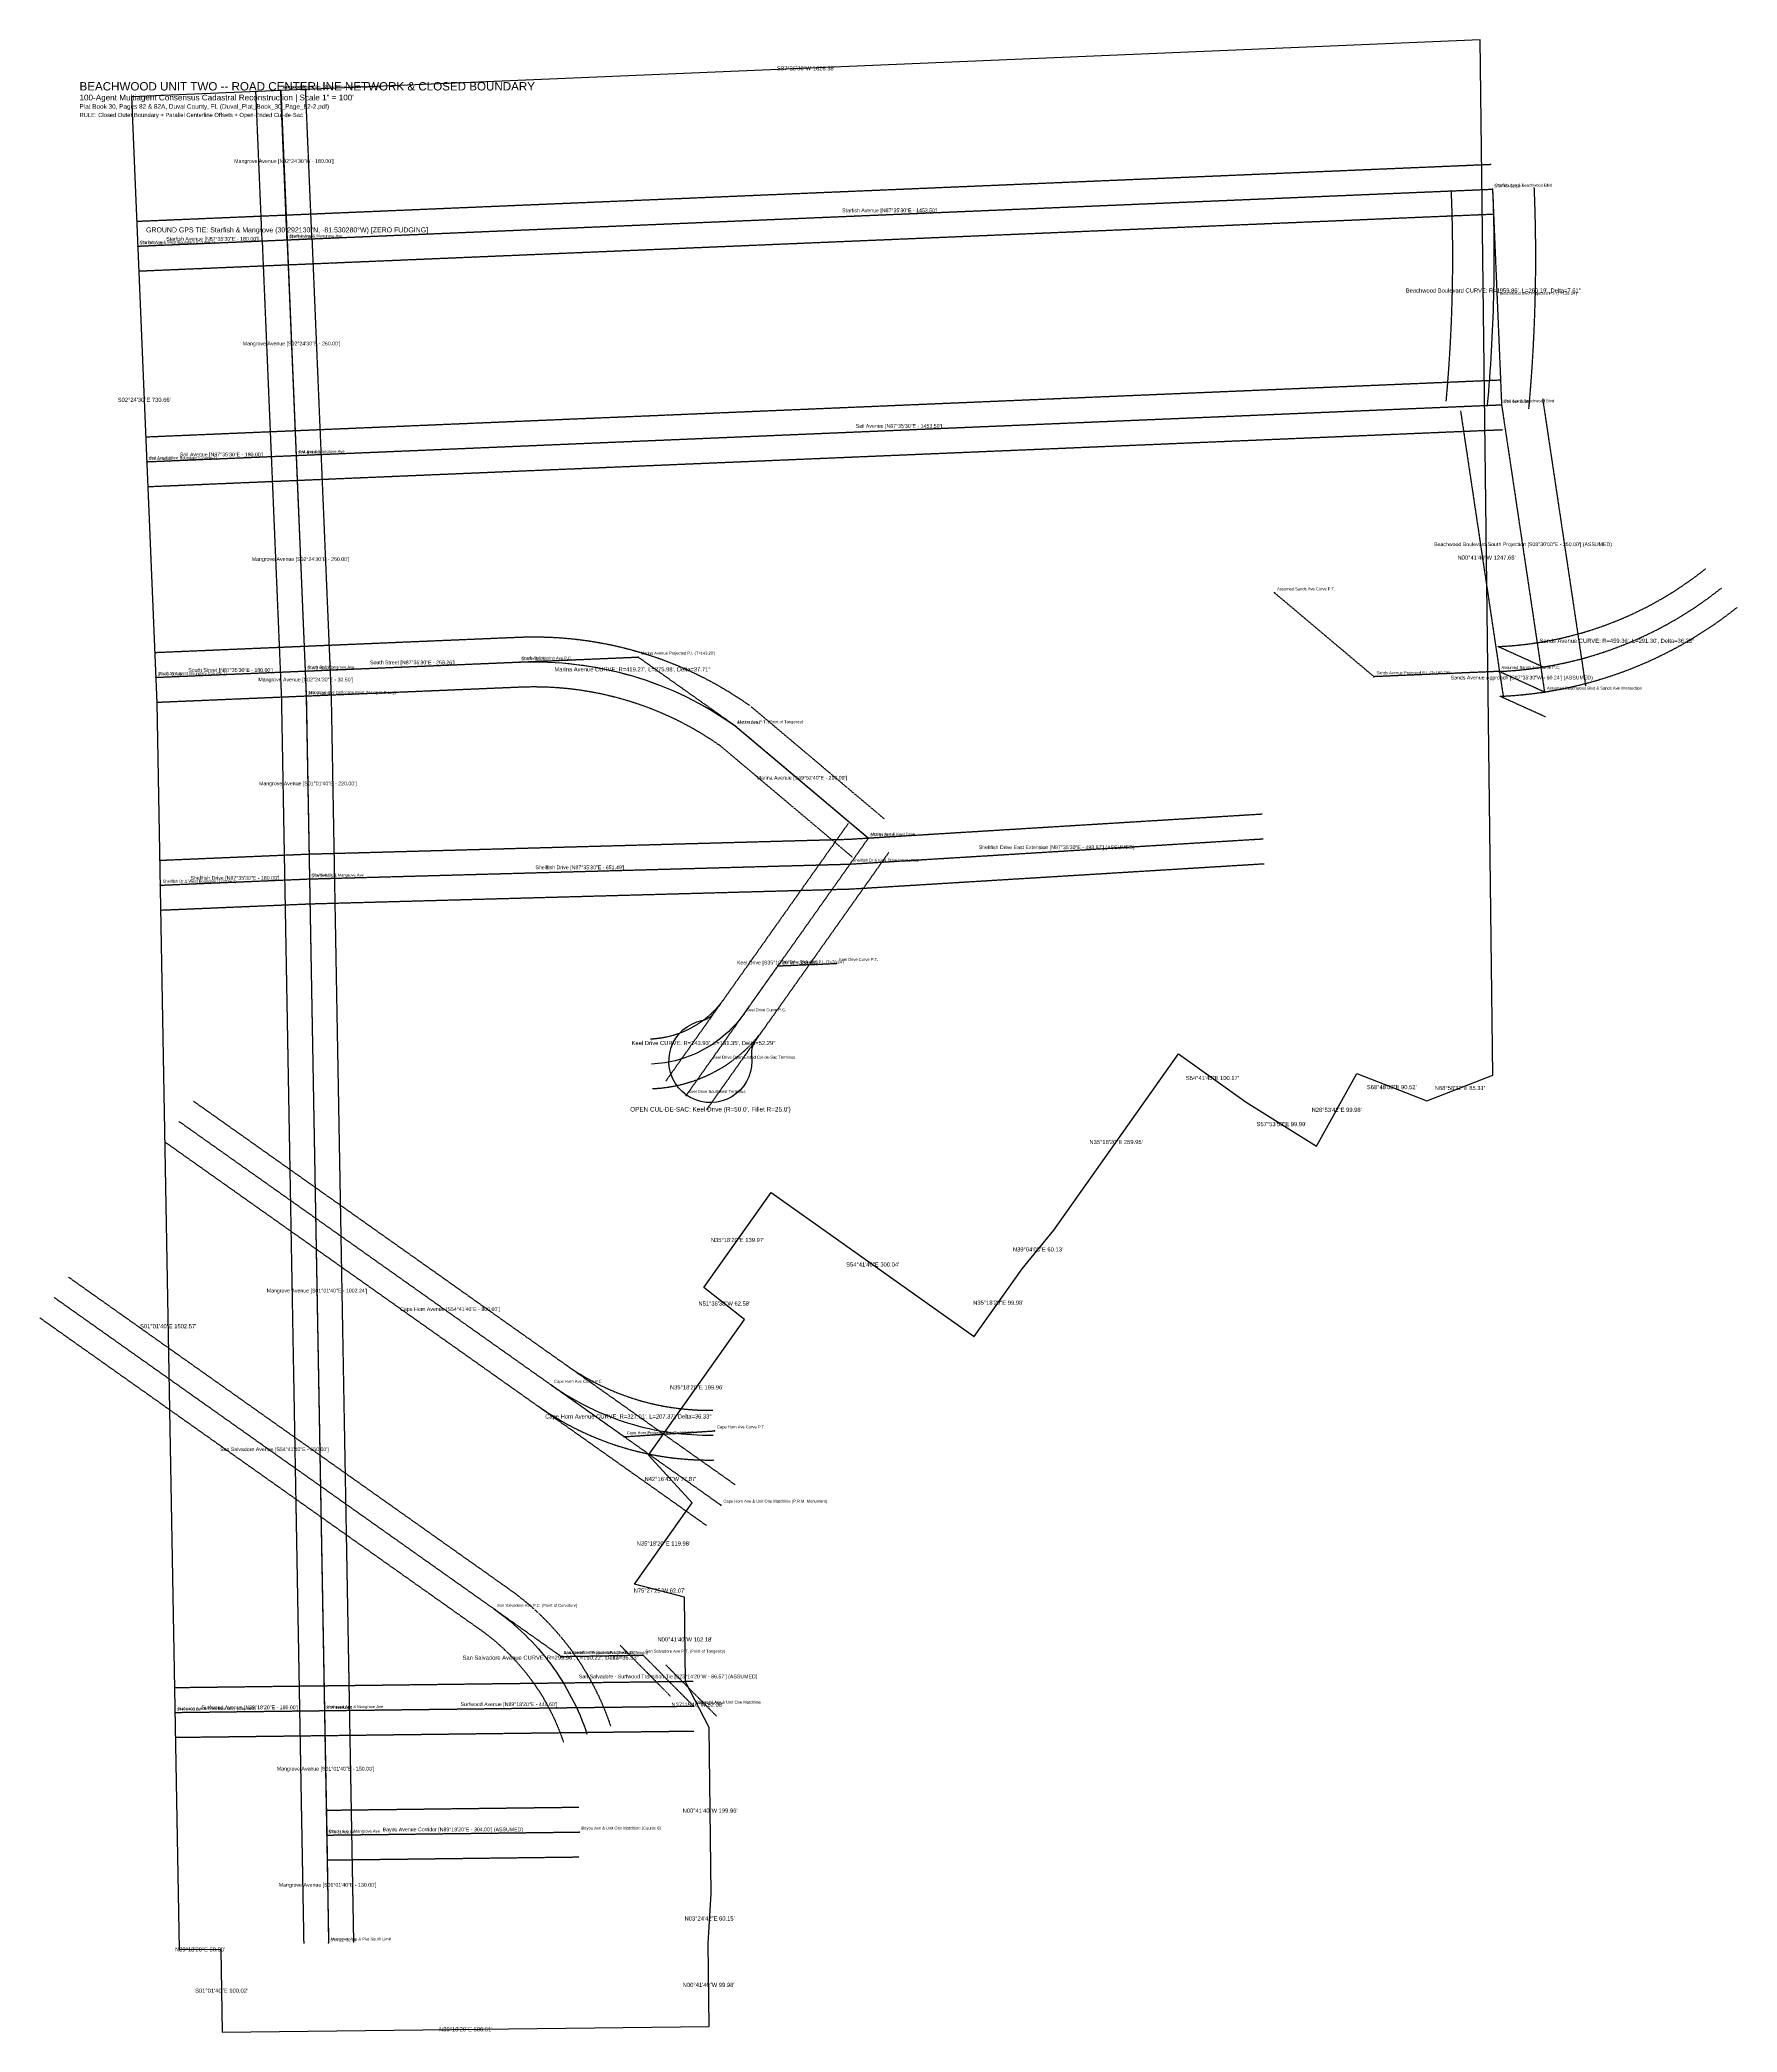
# Model space of a CAD drawing. Extents: x 9702 to 11747, y 7841 to 10241.
import ezdxf
from ezdxf.enums import TextEntityAlignment as Align

# ---------------------------------------------------------------- set-up
doc = ezdxf.new("R2010")
doc.units = 0
doc.linetypes.add('DASHED', pattern=[0.75, 0.5, -0.25])
for name, color, linetype in [('C-BOUNDARY', 7, 'CONTINUOUS'), ('C-ROAD-ALIGNMENT', 2, 'CONTINUOUS'), ('C-ROAD-ASSUMP', 1, 'DASHED'), ('C-ROAD-ASSUMP-INTX', 1, 'CONTINUOUS'), ('C-ROAD-ASSUMP-TEXT', 1, 'CONTINUOUS'), ('C-ROAD-CNTR', 2, 'DASHED'), ('C-ROAD-CULDESAC', 1, 'CONTINUOUS'), ('C-ROAD-CURV', 4, 'CONTINUOUS'), ('C-ROAD-INTX', 3, 'CONTINUOUS'), ('C-ROAD-PI-TANGENT', 1, 'DASHED'), ('C-ROAD-ROW-EDGE', 4, 'DASHED'), ('C-ROAD-TEXT', 7, 'CONTINUOUS'), ('C-ROAD-TIE', 4, 'CONTINUOUS'), ('CONTROL', 1, 'CONTINUOUS'), ('TITLEBLOCK', 2, 'CONTINUOUS')]:
    doc.layers.add(name, color=color, linetype=linetype)
doc.styles.get("Standard").update_dxf_attribs({"font": 'Arial'})

msp = doc.modelspace()

# ---------------------------------------------------------------- linework, layer by layer
at = {"layer": 'C-BOUNDARY'}
for p, q in [((11437.528, 10240.9765), (9812.5952, 10172.2772)), ((11452.6527, 8993.3925), (11437.528, 10240.9765)), ((9812.5952, 10172.2772), (9843.2918, 9442.2618)), ((9843.2918, 9442.2618), (9870.2384, 7939.9332)), ((10923.6086, 8806.9557), (11073.8723, 9019.0798)), ((11073.8723, 9019.0798), (11155.611, 8961.1716)), ((11240.3061, 8908.02), (11288.6267, 8995.5486)), ((11288.6267, 8995.5486), (11373.0126, 8962.8014)), ((11373.0126, 8962.8014), (11452.6527, 8993.3925)), ((11155.611, 8961.1716), (11240.3061, 8908.02)), ((10502.1767, 8737.9162), (10583.0879, 8852.1368)), ((10583.0879, 8852.1368), (10827.9125, 8678.6898)), ((10885.7062, 8760.276), (10923.6086, 8806.9557)), ((10551.2352, 8699.0614), (10502.1767, 8737.9162)), ((10827.9125, 8678.6898), (10885.7062, 8760.276)), ((10435.6478, 8535.889), (10551.2352, 8699.0614)), ((10488.0404, 8478.2841), (10435.6478, 8535.889)), ((10418.688, 8380.3807), (10488.0404, 8478.2841)), ((10478.7692, 8364.8081), (10418.688, 8380.3807)), ((10480.0078, 8262.6381), (10478.7692, 8364.8081)), ((10508.4399, 8207.454), (10480.0078, 8262.6381)), ((10510.8638, 8007.5127), (10508.4399, 8207.454)), ((10507.2837, 7947.4726), (10510.8638, 8007.5127)), ((10508.4956, 7847.5019), (10507.2837, 7947.4726)), ((9870.2384, 7939.9332), (9920.2347, 7940.5282)), ((9920.2347, 7940.5282), (9922.0285, 7840.5223)), ((9922.0285, 7840.5223), (10508.4956, 7847.5019))]:
    msp.add_line(p, q, dxfattribs=at)
at = {"layer": 'C-ROAD-ALIGNMENT'}
for points in [[(9992.4362, 10179.841), (10000, 10000), (10010.9255, 9740.2297), (10021.8509, 9480.4593), (10023.1325, 9449.9862), (10027.0787, 9230.0216), (10045.056, 8227.9429), (10047.7466, 8077.967), (10050.0784, 7947.9879)], [(9820.159, 9992.4362), (10000, 10000), (11452.2162, 10061.0775)], [(9831.0844, 9732.6659), (10010.9255, 9740.2297), (11463.1416, 9801.3071)], [(9842.0099, 9472.8955), (10021.8509, 9480.4593), (10279.8828, 9491.3116), (10297.1261, 9491.6818), (10314.3701, 9491.3425), (10331.5856, 9490.2942), (10348.7433, 9488.5388), (10365.8144, 9486.0792), (10382.7699, 9482.9196), (10399.581, 9479.0654), (10416.2194, 9474.523), (10432.6569, 9469.3001), (10448.8658, 9463.4056), (10464.8184, 9456.8495), (10480.4879, 9449.6428), (10495.8478, 9441.7977), (10510.872, 9433.3276), (10525.5352, 9424.2467), (10539.8129, 9414.5717), (10700.3939, 9279.2435)], [(9865.0693, 8225.7613), (10045.056, 8227.9429), (10489.6234, 8233.3315)]]:
    msp.add_lwpolyline(points, dxfattribs=at)
at = {"layer": 'C-ROAD-ASSUMP'}
for p, q in [((11463.1416, 9801.3071), (11514.8749, 9455.1516)), ((11514.8749, 9455.1516), (11460, 9480)), ((10678.32, 9247.91), (11176.063, 9278.3458)), ((10428.7384, 8294.8801), (10489.6234, 8233.3315)), ((10047.7466, 8077.967), (10351.7243, 8081.6515))]:
    msp.add_line(p, q, dxfattribs=at)
msp.add_lwpolyline([(11460, 9480), (11469.0906, 9480.4726), (11478.1701, 9481.1253), (11487.2348, 9481.9577), (11496.2812, 9482.9696), (11505.3059, 9484.1605), (11514.3051, 9485.5301), (11523.2755, 9487.0777), (11532.2134, 9488.8027), (11541.1154, 9490.7046), (11549.978, 9492.7824), (11558.7976, 9495.0355), (11567.5709, 9497.4628), (11576.2943, 9500.0636), (11584.9645, 9502.8367), (11593.5781, 9505.781), (11602.1316, 9508.8955), (11610.6217, 9512.1788), (11619.0451, 9515.6297), (11627.3985, 9519.2469), (11635.6785, 9523.0289), (11643.882, 9526.9742), (11652.0056, 9531.0813), (11660.0463, 9535.3485), (11668.0009, 9539.7743), (11675.8662, 9544.3568), (11683.6392, 9549.0942), (11691.3167, 9553.9848), (11698.8959, 9559.0265), (11706.3736, 9564.2175), (11713.747, 9569.5555), (11721.0132, 9575.0387), (11728.1693, 9580.6647)], dxfattribs=at)
at = {"layer": 'C-ROAD-ASSUMP-INTX'}
for p in [(11457.6932, 9930.8526), (11189.6664, 9574.6989), (10422.9526, 9497.3289), (11309.3993, 9473.666), (11460, 9480), (11514.8749, 9455.1516), (10591.3311, 9125.2402), (10510.0473, 9010.4627), (10406.2247, 8557.9596), (10330.3257, 8293.1146), (10330.3257, 8293.1146)]:
    msp.add_point(p, dxfattribs=at)
at = {"layer": 'C-ROAD-CNTR'}
for p, q in [((10000, 10000), (9992.4362, 10179.841)), ((10000, 10000), (11452.2162, 10061.0775)), ((9820.159, 9992.4362), (10000, 10000)), ((10000, 10000), (10010.9255, 9740.2297)), ((10010.9255, 9740.2297), (11463.1416, 9801.3071)), ((9831.0844, 9732.6659), (10010.9255, 9740.2297)), ((10010.9255, 9740.2297), (10021.8509, 9480.4593)), ((10021.8509, 9480.4593), (10279.8828, 9491.3116)), ((9842.0099, 9472.8955), (10021.8509, 9480.4593)), ((10021.8509, 9480.4593), (10023.1325, 9449.9862)), ((10023.1325, 9449.9862), (10027.0787, 9230.0216)), ((10539.8129, 9414.5717), (10700.3939, 9279.2435)), ((10700.3939, 9279.2435), (10480.7779, 8969.1325)), ((10027.0787, 9230.0216), (10678.32, 9247.91)), ((9847.2377, 9222.4579), (10027.0787, 9230.0216)), ((10027.0787, 9230.0216), (10045.056, 8227.9429)), ((9869.8105, 8937.8401), (10522.6758, 8475.4907)), ((9719.547, 8725.6589), (10250, 8350)), ((9865.0693, 8225.7613), (10045.056, 8227.9429)), ((10045.056, 8227.9429), (10489.6234, 8233.3315)), ((10045.056, 8227.9429), (10047.7466, 8077.967)), ((10047.7466, 8077.967), (10050.0784, 7947.9879))]:
    msp.add_line(p, q, dxfattribs=at)
at = {"layer": 'C-ROAD-CULDESAC'}
msp.add_lwpolyline([(10563.9989, 9034.7367), (10563.1389, 9033.4385), (10562.3615, 9032.0893), (10561.6695, 9030.6942), (10561.0658, 9029.2588), (10560.5525, 9027.7886), (10560.1319, 9026.2893), (10559.8053, 9024.7667), (10559.5742, 9023.2267), (10559.4394, 9021.6754), (10559.4015, 9020.1186), (10559.4606, 9018.5625), (10559.6164, 9017.0131), (10560.0472, 9010.5921), (10559.6496, 9004.1688), (10558.4304, 8997.8499), (10556.4096, 8991.7399), (10553.6208, 8985.9401), (10550.1101, 8980.5465), (10545.9357, 8975.6485), (10541.1668, 8971.3273), (10535.8823, 8967.6544), (10530.1699, 8964.6906), (10524.1241, 8962.4852), (10517.8452, 8961.0745), (10511.437, 8960.482), (10505.0058, 8960.7175), (10498.6581, 8961.7771), (10492.4991, 8963.6432), (10486.6309, 8966.285), (10481.1505, 8969.6586), (10476.1489, 8973.7082), (10471.7088, 8978.3667), (10467.9038, 8983.5568), (10464.797, 8989.1928), (10462.4399, 8995.181), (10460.8714, 9001.4225), (10460.1176, 9007.8137), (10460.1909, 9014.2487), (10461.0901, 9020.6211), (10462.8004, 9026.8252), (10465.2934, 9032.7582), (10468.5278, 9038.3218), (10472.4501, 9043.424), (10476.9951, 9047.98), (10482.0878, 9051.9146), (10487.6436, 9055.1625), (10493.5705, 9057.6698), (10499.7704, 9059.3951), (10501.2837, 9059.7625), (10502.7711, 9060.2234), (10504.227, 9060.776), (10505.6457, 9061.4181), (10507.0216, 9062.1474), (10508.3494, 9062.9609), (10509.624, 9063.8554), (10510.8405, 9064.8276), (10511.9941, 9065.8737), (10513.0803, 9066.9895), (10514.0949, 9068.1708), (10515.034, 9069.413)], dxfattribs=at)
at = {"layer": 'C-ROAD-CURV'}
for points in [[(11452.2162, 10061.0775), (11452.5411, 10052.9511), (11452.8322, 10044.8235), (11453.0897, 10036.6948), (11453.3134, 10028.565), (11453.5033, 10020.4344), (11453.6595, 10012.3031), (11453.782, 10004.1712), (11453.8708, 9996.0388), (11453.9257, 9987.9062), (11453.947, 9979.7734), (11453.9345, 9971.6406), (11453.8882, 9963.5079), (11453.8082, 9955.3754), (11453.6944, 9947.2434), (11453.5469, 9939.1119), (11453.3657, 9930.9811), (11453.1507, 9922.8511), (11452.902, 9914.7221), (11452.6195, 9906.5942), (11452.3034, 9898.4675), (11451.9535, 9890.3422), (11451.5699, 9882.2184), (11451.1526, 9874.0963), (11450.7015, 9865.976), (11450.2168, 9857.8576), (11449.6984, 9849.7413), (11449.1464, 9841.6272), (11448.5606, 9833.5155), (11447.9413, 9825.4063), (11447.2882, 9817.2998), (11446.6015, 9809.196), (11445.8813, 9801.0951)], [(10279.8828, 9491.3116), (10288.5026, 9491.5854), (10297.1261, 9491.6818), (10305.7499, 9491.6008), (10314.3701, 9491.3425), (10322.9833, 9490.9069), (10331.5856, 9490.2942), (10340.1735, 9489.5047), (10348.7433, 9488.5388), (10357.2915, 9487.3968), (10365.8144, 9486.0792), (10374.3084, 9484.5866), (10382.7699, 9482.9196), (10391.1953, 9481.079), (10399.581, 9479.0654), (10407.9236, 9476.8797), (10416.2194, 9474.523), (10424.465, 9471.9961), (10432.6569, 9469.3001), (10440.7917, 9466.4362), (10448.8658, 9463.4056), (10456.8758, 9460.2096), (10464.8184, 9456.8495), (10472.6902, 9453.3267), (10480.4879, 9449.6428), (10488.2082, 9445.7992), (10495.8478, 9441.7977), (10503.4035, 9437.6399), (10510.872, 9433.3276), (10518.2503, 9428.8626), (10525.5352, 9424.2467), (10532.7236, 9419.482), (10539.8125, 9414.5705)], [(10550.5029, 9067.5884), (10548.0833, 9064.273), (10545.5702, 9061.028), (10542.9655, 9057.856), (10540.2714, 9054.7595), (10537.4902, 9051.7411), (10534.624, 9048.8032), (10531.6752, 9045.9482), (10528.6462, 9043.1785), (10525.5395, 9040.4963), (10522.3575, 9037.9037), (10519.103, 9035.4029), (10515.7784, 9032.996), (10512.3866, 9030.6848), (10508.9302, 9028.4713), (10505.4121, 9026.3572), (10501.8352, 9024.3443), (10498.2023, 9022.4343), (10494.5165, 9020.6285), (10490.7806, 9018.9287), (10486.9978, 9017.336), (10483.1711, 9015.8518), (10479.3037, 9014.4774), (10475.3987, 9013.2138), (10471.4592, 9012.062), (10467.4884, 9011.023), (10463.4897, 9010.0977), (10459.4662, 9009.2868), (10455.4212, 9008.591), (10451.358, 9008.0107), (10447.2799, 9007.5466), (10443.1903, 9007.1989), (10439.0924, 9006.968)], [(10318.6554, 8619.9749), (10323.9806, 8616.2823), (10329.3779, 8612.696), (10334.8452, 8609.2174), (10340.3804, 8605.8478), (10345.9813, 8602.5885), (10351.6456, 8599.4408), (10357.3713, 8596.406), (10363.1559, 8593.4853), (10368.9972, 8590.6797), (10374.8931, 8587.9905), (10380.841, 8585.4186), (10386.8387, 8582.9651), (10392.8839, 8580.6309), (10398.9742, 8578.4169), (10405.1071, 8576.3241), (10411.2803, 8574.3532), (10417.4913, 8572.505), (10423.7377, 8570.7802), (10430.0171, 8569.1796), (10436.327, 8567.7037), (10442.6648, 8566.3531), (10449.0282, 8565.1284), (10455.4146, 8564.03), (10461.8215, 8563.0584), (10468.2464, 8562.214), (10474.6868, 8561.497), (10481.1402, 8560.9077), (10487.6039, 8560.4465), (10494.0755, 8560.1134), (10500.5524, 8559.9087), (10507.0322, 8559.8323), (10513.5121, 8559.8843)], [(10250, 8350), (10254.8166, 8346.5168), (10259.5633, 8342.9388), (10264.2381, 8339.2674), (10268.8393, 8335.5042), (10273.365, 8331.6505), (10277.8134, 8327.7079), (10282.1828, 8323.6779), (10286.4715, 8319.5621), (10290.6779, 8315.3621), (10294.8001, 8311.0797), (10298.8367, 8306.7163), (10302.7861, 8302.2739), (10306.6466, 8297.754), (10310.4169, 8293.1586), (10314.0953, 8288.4893), (10317.6805, 8283.7481), (10321.171, 8278.9368), (10324.5655, 8274.0572), (10327.8626, 8269.1113), (10331.0611, 8264.1011), (10334.1597, 8259.0285), (10337.1572, 8253.8954), (10340.0523, 8248.704), (10342.844, 8243.4562), (10345.5312, 8238.1542), (10348.1128, 8232.7999), (10350.5878, 8227.3955), (10352.9552, 8221.9432), (10355.2141, 8216.445), (10357.3636, 8210.9031), (10359.4029, 8205.3197), (10361.3311, 8199.6971)]]:
    msp.add_lwpolyline(points, dxfattribs=at)
at = {"layer": 'C-ROAD-INTX'}
for p in [(11452.2162, 10061.0775), (10000, 10000), (11463.1416, 9801.3071), (10010.9255, 9740.2297), (10279.8828, 9491.3116), (10021.8509, 9480.4593), (10023.1325, 9449.9862), (10539.8129, 9414.5717), (10700.3939, 9279.2435), (10678.32, 9247.91), (10027.0787, 9230.0216), (10661.9134, 9128.2088), (10550.5029, 9067.5884), (10480.7779, 8969.1325), (10318.6554, 8619.9749), (10515.0183, 8565.0057), (10250, 8350), (10428.7384, 8294.8801), (10045.056, 8227.9429), (10047.7466, 8077.967)]:
    msp.add_point(p, dxfattribs=at)
at = {"layer": 'C-ROAD-PI-TANGENT'}
for p, q in [((11452.2162, 10061.0775), (11457.6932, 9930.8526)), ((11457.6932, 9930.8526), (11463.1416, 9801.3071)), ((11309.3993, 9473.666), (11189.6664, 9574.6989)), ((10279.8828, 9491.3116), (10422.9526, 9497.3289)), ((10422.9526, 9497.3289), (10539.8129, 9414.5717)), ((11460, 9480), (11309.3993, 9473.666)), ((10550.5029, 9067.5884), (10591.3311, 9125.2402)), ((10591.3311, 9125.2402), (10661.9134, 9128.2088)), ((10318.6554, 8619.9749), (10406.2247, 8557.9596)), ((10406.2247, 8557.9596), (10515.0183, 8565.0057)), ((10250, 8350), (10330.3257, 8293.1146)), ((10330.3257, 8293.1146), (10428.7384, 8294.8801))]:
    msp.add_line(p, q, dxfattribs=at)
at = {"layer": 'C-ROAD-ROW-EDGE'}
for p, q in [((9970.0265, 9998.7394), (9962.4627, 10178.5804)), ((10029.9735, 10001.2606), (10022.4097, 10181.1016)), ((9998.7394, 10029.9735), (11450.9555, 10091.051)), ((9818.8984, 10022.4097), (9998.7394, 10029.9735)), ((10001.2606, 9970.0265), (11453.4768, 10031.104)), ((9970.0265, 9998.7394), (9980.952, 9738.969)), ((10029.9735, 10001.2606), (10040.899, 9741.4903)), ((9821.4196, 9962.4627), (10001.2606, 9970.0265)), ((10009.6648, 9770.2032), (11461.881, 9831.2806)), ((11413.6908, 9793.9167), (11465.4241, 9447.7611)), ((11512.5924, 9808.6976), (11564.3257, 9462.542)), ((9829.8238, 9762.6394), (10009.6648, 9770.2032)), ((10012.1861, 9710.2561), (11464.4022, 9771.3336)), ((9980.952, 9738.969), (9991.8774, 9479.1987)), ((10040.899, 9741.4903), (10051.8244, 9481.7199)), ((9832.3451, 9702.6924), (10012.1861, 9710.2561)), ((9840.7493, 9502.869), (10020.5903, 9510.4328)), ((10020.5903, 9510.4328), (10278.6222, 9521.2851)), ((11513.6143, 9485.1251), (11458.7394, 9509.9735)), ((9991.8774, 9479.1987), (9993.159, 9448.7256)), ((10023.1115, 9450.4858), (10281.1434, 9461.3381)), ((10051.8244, 9481.7199), (10053.106, 9451.2469)), ((9843.2705, 9442.922), (10023.1115, 9450.4858)), ((9993.1374, 9449.4481), (9997.0835, 9229.4835)), ((10053.1277, 9450.5244), (10057.0739, 9230.5597)), ((10559.1455, 9437.5119), (10719.7265, 9302.1836)), ((11516.1355, 9425.1781), (11461.2606, 9450.0265)), ((10520.4803, 9391.6316), (10681.0613, 9256.3033)), ((10675.9114, 9296.5816), (10456.2955, 8986.4706)), ((10677.0594, 9277.8835), (11174.8023, 9308.3193)), ((10025.8181, 9259.9951), (10677.0594, 9277.8835)), ((9845.9771, 9252.4314), (10025.8181, 9259.9951)), ((10724.8763, 9261.9054), (10505.2604, 8951.7944)), ((10679.5806, 9217.9365), (11177.3236, 9248.3722)), ((9997.0835, 9229.4835), (10015.0609, 8227.4048)), ((10028.3393, 9200.0481), (10679.5806, 9217.9365)), ((10057.0739, 9230.5597), (10075.0512, 8228.481)), ((9848.4983, 9192.4844), (10028.3393, 9200.0481)), ((9887.1486, 8962.3225), (10540.0139, 8499.9731)), ((9852.4724, 8913.3576), (10505.3377, 8451.0082)), ((9736.8851, 8750.1413), (10267.3381, 8374.4824)), ((9702.2089, 8701.1764), (10232.6619, 8325.5176)), ((10401.1723, 8306.717), (10462.0574, 8245.1684)), ((10456.3044, 8283.0431), (10517.1894, 8221.4945)), ((9864.7057, 8255.7591), (10044.6924, 8257.9407)), ((10044.6924, 8257.9407), (10489.2598, 8263.3292)), ((10015.0609, 8227.4048), (10017.7514, 8077.4289)), ((10075.0512, 8228.481), (10077.7418, 8078.5051)), ((9865.4329, 8195.7635), (10045.4196, 8197.9451)), ((10045.4196, 8197.9451), (10489.987, 8203.3337)), ((10047.383, 8107.9648), (10351.3607, 8111.6493)), ((10017.7514, 8077.4289), (10020.0833, 7947.4498)), ((10077.7418, 8078.5051), (10080.0736, 7948.526)), ((10048.1102, 8047.9692), (10352.0879, 8051.6537))]:
    msp.add_line(p, q, dxfattribs=at)
for points in [[(11402.2603, 10058.9764), (11402.5769, 10051.0574), (11402.8607, 10043.1372), (11403.1115, 10035.2158), (11403.3295, 10027.2934), (11403.5146, 10019.3703), (11403.6669, 10011.4464), (11403.7862, 10003.5219), (11403.8727, 9995.5971), (11403.9263, 9987.6719), (11403.947, 9979.7466), (11403.9348, 9971.8212), (11403.8897, 9963.896), (11403.8117, 9955.9711), (11403.7009, 9948.0465), (11403.5571, 9940.1225), (11403.3805, 9932.1991), (11403.171, 9924.2765), (11402.9287, 9916.3549), (11402.6534, 9908.4343), (11402.3453, 9900.5149), (11402.0044, 9892.5969), (11401.6305, 9884.6804), (11401.2239, 9876.7655), (11400.7844, 9868.8524), (11400.312, 9860.9411), (11399.8068, 9853.0319), (11399.2689, 9845.1248), (11398.6981, 9837.2201), (11398.0945, 9829.3177), (11397.4581, 9821.418), (11396.7889, 9813.5209), (11396.087, 9805.6267)], [(11502.172, 10063.1785), (11502.5052, 10054.8449), (11502.8038, 10046.5099), (11503.0678, 10038.1738), (11503.2972, 10029.8366), (11503.492, 10021.4986), (11503.6522, 10013.1598), (11503.7778, 10004.8204), (11503.8688, 9996.4806), (11503.9252, 9988.1405), (11503.947, 9979.8002), (11503.9341, 9971.4599), (11503.8867, 9963.1197), (11503.8046, 9954.7798), (11503.688, 9946.4403), (11503.5367, 9938.1014), (11503.3509, 9929.7631), (11503.1304, 9921.4257), (11502.8753, 9913.0893), (11502.5857, 9904.754), (11502.2614, 9896.42), (11501.9026, 9888.0874), (11501.5092, 9879.7564), (11501.0813, 9871.4271), (11500.6187, 9863.0996), (11500.1217, 9854.7741), (11499.59, 9846.4508), (11499.0239, 9838.1297), (11498.4232, 9829.811), (11497.788, 9821.4949), (11497.1183, 9813.1815), (11496.4141, 9804.871), (11495.6755, 9796.5635)], [(11458.7394, 9509.9735), (11467.2363, 9510.4152), (11475.7228, 9511.0253), (11484.1955, 9511.8033), (11492.6512, 9512.7491), (11501.0864, 9513.8623), (11509.4979, 9515.1424), (11517.8825, 9516.589), (11526.2367, 9518.2013), (11534.5573, 9519.979), (11542.841, 9521.9211), (11551.0847, 9524.027), (11559.285, 9526.2959), (11567.4387, 9528.7268), (11575.5427, 9531.3187), (11583.5937, 9534.0708), (11591.5886, 9536.9819), (11599.5242, 9540.0508), (11607.3975, 9543.2763), (11615.2053, 9546.6573), (11622.9446, 9550.1922), (11630.6123, 9553.8799), (11638.2055, 9557.7187), (11645.721, 9561.7073), (11653.1561, 9565.844), (11660.5077, 9570.1273), (11667.7731, 9574.5553), (11674.9492, 9579.1265), (11682.0334, 9583.8389), (11689.0228, 9588.6909), (11695.9146, 9593.6803), (11702.7063, 9598.8054), (11709.395, 9604.064)], [(11461.2606, 9450.0265), (11470.9449, 9450.53), (11480.6173, 9451.2252), (11490.2741, 9452.112), (11499.9113, 9453.19), (11509.5254, 9454.4587), (11519.1123, 9455.9177), (11528.6685, 9457.5664), (11538.1902, 9459.4041), (11547.6736, 9461.4301), (11557.1149, 9463.6437), (11566.5106, 9466.0439), (11575.8568, 9468.6298), (11585.1499, 9471.4004), (11594.3864, 9474.3546), (11603.5625, 9477.4912), (11612.6746, 9480.8091), (11621.7192, 9484.3068), (11630.6927, 9487.9831), (11639.5916, 9491.8365), (11648.4124, 9495.8655), (11657.1516, 9500.0685), (11665.8058, 9504.4438), (11674.3717, 9508.9897), (11682.8457, 9513.7045), (11691.2247, 9518.5863), (11699.5053, 9523.6332), (11707.6842, 9528.8431), (11715.7584, 9534.2141), (11723.7245, 9539.744), (11731.5794, 9545.4307), (11739.3202, 9551.272), (11746.9436, 9557.2654)], [(10278.6222, 9521.2851), (10287.8587, 9521.5785), (10297.0993, 9521.6818), (10306.3401, 9521.595), (10315.5772, 9521.3182), (10324.8066, 9520.8514), (10334.0244, 9520.1949), (10343.2268, 9519.349), (10352.4099, 9518.3139), (10361.5697, 9517.0902), (10370.7024, 9515.6783), (10379.8042, 9514.0789), (10388.8711, 9512.2927), (10397.8994, 9510.3203), (10406.8851, 9508.1626), (10415.8246, 9505.8206), (10424.7141, 9503.2952), (10433.5497, 9500.5875), (10442.3278, 9497.6986), (10451.0445, 9494.6298), (10459.6964, 9491.3823), (10468.2795, 9487.9576), (10476.7905, 9484.3571), (10485.2256, 9480.5823), (10493.5812, 9476.6347), (10501.8539, 9472.5162), (10510.0401, 9468.2284), (10518.1364, 9463.7731), (10526.1394, 9459.1522), (10534.0456, 9454.3677), (10541.8517, 9449.4215), (10549.5545, 9444.3159), (10557.1506, 9439.0529)], [(10281.1434, 9461.3381), (10289.1464, 9461.5923), (10297.153, 9461.6818), (10305.1597, 9461.6066), (10313.1631, 9461.3668), (10321.1599, 9460.9623), (10329.1467, 9460.3935), (10337.1201, 9459.6605), (10345.0768, 9458.7637), (10353.0133, 9457.7034), (10360.9264, 9456.4801), (10368.8126, 9455.0943), (10376.6686, 9453.5466), (10384.4911, 9451.8376), (10392.2769, 9449.9681), (10400.0225, 9447.9389), (10407.7248, 9445.7507), (10415.3804, 9443.4046), (10422.9861, 9440.9016), (10430.5388, 9438.2426), (10438.0352, 9435.4289), (10445.4721, 9432.4615), (10452.8464, 9429.3418), (10460.1549, 9426.0711), (10467.3947, 9422.6508), (10474.5626, 9419.0823), (10481.6555, 9415.3671), (10488.6706, 9411.5068), (10495.6047, 9407.503), (10502.455, 9403.3575), (10509.2187, 9399.0719), (10515.8927, 9394.6481), (10522.4744, 9390.088)], [(10526.0205, 9084.9265), (10524.1052, 9082.3022), (10522.1159, 9079.7335), (10520.0541, 9077.2226), (10517.9216, 9074.7716), (10515.7201, 9072.3823), (10513.4513, 9070.0568), (10511.1171, 9067.7969), (10508.7195, 9065.6045), (10506.2603, 9063.4813), (10503.7416, 9061.4291), (10501.1654, 9059.4496), (10498.5337, 9057.5444), (10495.8489, 9055.7149), (10493.1129, 9053.9628), (10490.3281, 9052.2893), (10487.4968, 9050.696), (10484.6211, 9049.184), (10481.7035, 9047.7547), (10478.7464, 9046.4091), (10475.752, 9045.1484), (10472.723, 9043.9736), (10469.6616, 9042.8856), (10466.5705, 9041.8854), (10463.4522, 9040.9737), (10460.3091, 9040.1513), (10457.1438, 9039.4189), (10453.959, 9038.777), (10450.7571, 9038.2262), (10447.5408, 9037.7669), (10444.3127, 9037.3995), (10441.0755, 9037.1243), (10437.8317, 9036.9415)], [(10574.9854, 9050.2503), (10572.0614, 9046.2439), (10569.0244, 9042.3225), (10565.8769, 9038.4893), (10562.6213, 9034.7474), (10559.2603, 9031.0998), (10555.7968, 9027.5496), (10552.2333, 9024.0995), (10548.573, 9020.7525), (10544.8187, 9017.5112), (10540.9735, 9014.3783), (10537.0406, 9011.3563), (10533.0231, 9008.4476), (10528.9242, 9005.6547), (10524.7474, 9002.9798), (10520.4961, 9000.4251), (10516.1736, 8997.9927), (10511.7835, 8995.6845), (10507.3294, 8993.5024), (10502.8149, 8991.4482), (10498.2436, 8989.5235), (10493.6193, 8987.73), (10488.9458, 8986.0691), (10484.2268, 8984.5421), (10479.4662, 8983.1503), (10474.6678, 8981.8948), (10469.8356, 8980.7766), (10464.9734, 8979.7966), (10460.0853, 8978.9557), (10455.1752, 8978.2546), (10450.2471, 8977.6937), (10445.3051, 8977.2735), (10440.353, 8976.9945)], [(10335.9935, 8644.4573), (10340.8302, 8641.1035), (10345.7323, 8637.8462), (10350.6981, 8634.6867), (10355.7255, 8631.6262), (10360.8125, 8628.666), (10365.9572, 8625.8071), (10371.1576, 8623.0507), (10376.4115, 8620.3979), (10381.717, 8617.8497), (10387.0719, 8615.4072), (10392.4742, 8613.0712), (10397.9217, 8610.8428), (10403.4123, 8608.7227), (10408.9438, 8606.7119), (10414.5141, 8604.8111), (10420.1209, 8603.021), (10425.7621, 8601.3423), (10431.4355, 8599.7758), (10437.1388, 8598.322), (10442.8698, 8596.9815), (10448.6263, 8595.7549), (10454.4059, 8594.6425), (10460.2064, 8593.6449), (10466.0255, 8592.7624), (10471.861, 8591.9954), (10477.7106, 8591.3442), (10483.5719, 8590.809), (10489.4426, 8590.3901), (10495.3205, 8590.0876), (10501.2033, 8589.9016), (10507.0885, 8589.8322), (10512.974, 8589.8795)], [(10301.3173, 8595.4924), (10307.131, 8591.4611), (10313.0235, 8587.5458), (10318.9924, 8583.748), (10325.0354, 8580.0693), (10331.1501, 8576.511), (10337.3341, 8573.0746), (10343.585, 8569.7614), (10349.9003, 8566.5727), (10356.2775, 8563.5097), (10362.7142, 8560.5738), (10369.2078, 8557.7659), (10375.7558, 8555.0873), (10382.3556, 8552.539), (10389.0045, 8550.1219), (10395.7001, 8547.8371), (10402.4396, 8545.6854), (10409.2204, 8543.6676), (10416.0399, 8541.7847), (10422.8953, 8540.0372), (10429.7841, 8538.4259), (10436.7034, 8536.9514), (10443.6505, 8535.6143), (10450.6228, 8534.4152), (10457.6175, 8533.3544), (10464.6319, 8532.4325), (10471.6631, 8531.6497), (10478.7085, 8531.0065), (10485.7652, 8530.5029), (10492.8305, 8530.1393), (10499.9016, 8529.9157), (10506.9758, 8529.8323), (10514.0502, 8529.8891)], [(10267.3381, 8374.4824), (10272.6365, 8370.6508), (10277.8578, 8366.715), (10283.0002, 8362.6765), (10288.0615, 8358.5368), (10293.0399, 8354.2977), (10297.9332, 8349.9608), (10302.7396, 8345.5278), (10307.4573, 8341.0003), (10312.0843, 8336.3803), (10316.6189, 8331.6696), (10321.0592, 8326.8698), (10325.4035, 8321.9831), (10329.6502, 8317.0112), (10333.7975, 8311.9561), (10337.8438, 8306.8199), (10341.7875, 8301.6045), (10345.6271, 8296.3119), (10349.3611, 8290.9443), (10352.988, 8285.5038), (10356.5064, 8279.9925), (10359.9149, 8274.4125), (10363.2121, 8268.7661), (10366.3969, 8263.0555), (10369.4678, 8257.2829), (10372.4237, 8251.4506), (10375.2635, 8245.5608), (10377.986, 8239.6159), (10380.5902, 8233.6183), (10383.075, 8227.5702), (10385.4395, 8221.474), (10387.6828, 8215.3322), (10389.8038, 8209.1472)], [(10232.6619, 8325.5176), (10236.9968, 8322.3827), (10241.2687, 8319.1625), (10245.476, 8315.8584), (10249.617, 8312.4715), (10253.69, 8309.0032), (10257.6936, 8305.4549), (10261.626, 8301.828), (10265.4858, 8298.1238), (10269.2714, 8294.3439), (10272.9814, 8290.4898), (10276.6143, 8286.5628), (10280.1687, 8282.5647), (10283.6431, 8278.4969), (10287.0363, 8274.361), (10290.3468, 8270.1588), (10293.5734, 8265.8917), (10296.7148, 8261.5616), (10299.7698, 8257.17), (10302.7372, 8252.7188), (10305.6158, 8248.2097), (10308.4045, 8243.6444), (10311.1022, 8239.0247), (10313.7078, 8234.3525), (10316.2203, 8229.6296), (10318.6387, 8224.8578), (10320.9621, 8220.039), (10323.1896, 8215.1752), (10325.3202, 8210.2681), (10327.3532, 8205.3198), (10329.2877, 8200.3322), (10331.123, 8195.3073), (10332.8584, 8190.2469)]]:
    msp.add_lwpolyline(points, dxfattribs=at)
at = {"layer": 'C-ROAD-TIE'}
for p in [(9992.4362, 10179.841), (9820.159, 9992.4362), (9831.0844, 9732.6659), (9842.0099, 9472.8955), (9847.2377, 9222.4579), (10522.6758, 8475.4907), (9865.0693, 8225.7613), (10489.6234, 8233.3315), (10351.7243, 8081.6515), (10050.0784, 7947.9879)]:
    msp.add_point(p, dxfattribs=at)
at = {"layer": 'CONTROL'}
msp.add_point((10000, 10000), dxfattribs=at)

# ---------------------------------------------------------------- texts
at = {"layer": 'C-ROAD-ASSUMP-TEXT'}
for s, height, p in [('Beachwood Boulevard South Projection [S08%%d30\'00"E - 350.00\'] (ASSUMED)', 4.5, (11489.0083, 9633.2294)), ('Sands Avenue Approach [S87%%d35\'30"W - 60.24\'] (ASSUMED)', 4.5, (11487.4375, 9472.5758)), ('Shellfish Drive East Extension [N87%%d35\'30"E - 498.67\'] (ASSUMED)', 4.5, (10927.1915, 9268.1279)), ("OPEN CUL-DE-SAC: Keel Drive (R=50.0', Fillet R=25.0')", 5.5, (10510.0473, 8952.4627)), ('San Salvadore - Surfwood Transition Tie [S23%%d14\'20"W - 86.57\'] (ASSUMED)', 4.5, (10459.1809, 8269.1058)), ('Bayou Avenue Corridor [N89%%d18\'20"E - 304.00\'] (ASSUMED)', 4.5, (10199.7354, 8084.8093))]:
    msp.add_text(s, height=height, dxfattribs=at).set_placement(p, align=Align.MIDDLE_CENTER)
at = {"layer": 'C-ROAD-TEXT'}
for s, height, p in [('S87%%d35\'30"W 1626.38\'', 5, (10625.0616, 10206.6269)), ('Mangrove Avenue [N02%%d24\'30"W - 180.00\']', 4.5, (9996.2181, 10094.9205)), ('Starfish Avenue [N87%%d35\'30"E - 1453.50\']', 4.5, (10726.1081, 10035.5387)), ('Starfish Avenue [N87%%d35\'30"E - 180.00\']', 4.5, (9910.0795, 10001.2181)), ("Beachwood Boulevard CURVE: R=1959.86', L=260.19', Delta=7.61%%d", 5, (11453.3657, 9938.9811)), ('Mangrove Avenue [S02%%d24\'30"E - 260.00\']', 4.5, (10005.4627, 9875.1148)), ('S02%%d24\'30"E 730.66\'', 5, (9827.9435, 9807.2695)), ('Sail Avenue [N87%%d35\'30"E - 1453.50\']', 4.5, (10737.0335, 9775.7684)), ('Sail Avenue [N87%%d35\'30"E - 180.00\']', 4.5, (9921.0049, 9741.4478)), ('Mangrove Avenue [S02%%d24\'30"E - 260.00\']', 4.5, (10016.3882, 9615.3445)), ('N00%%d41\'40"W 1247.68\'', 5, (11445.0904, 9617.1845)), ("Sands Avenue CURVE: R=459.36', L=291.30', Delta=36.33%%d", 5, (11602.1316, 9516.8955)), ('South Street [N87%%d35\'30"E - 180.00\']', 4.5, (9931.9304, 9481.6774)), ('South Street [N87%%d35\'30"E - 258.26\']', 4.5, (10150.8668, 9490.8855)), ("Marina Avenue CURVE: R=419.27', L=275.98', Delta=37.71%%d", 5, (10416.2194, 9482.523)), ('Mangrove Avenue [S02%%d24\'30"E - 30.50\']', 4.5, (10022.4917, 9470.2228)), ('Mangrove Avenue [S01%%d01\'40"E - 220.00\']', 4.5, (10025.1056, 9345.0039)), ('Marina Avenue [S49%%d52\'40"E - 210.00\']', 4.5, (10620.1034, 9351.9076)), ('Shellfish Drive [N87%%d35\'30"E - 651.49\']', 4.5, (10352.6994, 9243.9658)), ('Shellfish Drive [N87%%d35\'30"E - 180.00\']', 4.5, (9937.1582, 9231.2397)), ('Keel Drive [S35%%d18\'20"W - 380.00\']', 4.5, (10590.5859, 9129.188)), ("Keel Drive CURVE: R=143.93', L=131.35', Delta=52.29%%d", 5, (10501.8352, 9032.3443)), ('S54%%d41\'40"E 100.17\'', 5, (11114.7416, 8990.1257)), ('S68%%d48\'08"E 90.52\'', 5, (11330.8197, 8979.175)), ('N68%%d58\'32"E 85.31\'', 5, (11412.8327, 8978.097)), ('N28%%d53\'42"E 99.98\'', 5, (11264.4664, 8951.7843)), ('S57%%d53\'59"E 99.99\'', 5, (11197.9586, 8934.5958)), ('N35%%d18\'20"E 259.95\'', 5, (10998.7404, 8913.0177)), ('N35%%d18\'20"E 139.97\'', 5, (10542.6323, 8795.0265)), ('N39%%d04\'03"E 60.13\'', 5, (10904.6574, 8783.6159)), ('S54%%d41\'40"E 300.04\'', 5, (10705.5002, 8765.4133)), ('Mangrove Avenue [S01%%d01\'40"E - 1002.24\']', 4.5, (10036.0674, 8733.9823)), ('Cape Horn Avenue [S54%%d41\'40"E - 800.00\']', 4.5, (10196.2432, 8711.6654)), ('N51%%d36\'38"W 62.58\'', 5, (10526.706, 8718.4888)), ('N35%%d18\'20"E 99.98\'', 5, (10856.8094, 8719.4829)), ('S01%%d01\'40"E 1502.57\'', 5, (9856.7651, 8691.0975)), ('N35%%d18\'20"E 199.96\'', 5, (10493.4415, 8617.4752)), ("Cape Horn Avenue CURVE: R=327.01', L=207.37', Delta=36.33%%d", 5, (10411.2803, 8582.3532)), ('San Salvadore Avenue [S54%%d41\'40"E - 650.00\']', 4.5, (9984.7735, 8542.8294)), ('N42%%d16\'43"W 77.87\'', 5, (10461.8441, 8507.0866)), ('N35%%d18\'20"E 119.98\'', 5, (10453.3642, 8429.3324)), ('N75%%d27\'25"W 62.07\'', 5, (10448.7286, 8372.5944)), ('N00%%d41\'40"W 102.18\'', 5, (10479.3885, 8313.7231)), ("San Salvadore Avenue CURVE: R=299.96', L=190.22', Delta=36.33%%d", 5, (10317.6805, 8291.7481)), ('Surfwood Avenue [N89%%d18\'20"E - 180.00\']', 4.5, (9955.0626, 8231.8521)), ('Surfwood Avenue [N89%%d18\'20"E - 444.60\']', 4.5, (10267.3397, 8235.6372)), ('N27%%d15\'10"W 62.08\'', 5, (10494.2238, 8235.0461)), ('Mangrove Avenue [S01%%d01\'40"E - 150.00\']', 4.5, (10046.4013, 8157.9549)), ('N00%%d41\'40"W 199.96\'', 5, (10509.6518, 8107.4834)), ('Mangrove Avenue [S01%%d01\'40"E - 130.00\']', 4.5, (10048.9125, 8017.9775)), ('N03%%d24\'42"E 60.15\'', 5, (10509.0737, 7977.4926)), ('N89%%d18\'20"E 50.00\'', 5, (9895.2365, 7940.2307)), ('N00%%d41\'40"W 99.98\'', 5, (10507.8896, 7897.4872)), ('S01%%d01\'40"E 100.02\'', 5, (9921.1316, 7890.5253)), ('N89%%d18\'20"E 586.51\'', 5, (10215.262, 7844.0121))]:
    msp.add_text(s, height=height, dxfattribs=at).set_placement(p, align=Align.MIDDLE_CENTER)
for s, p in [('STA 0+00.00', (9994.4362, 10181.841)), ('Mangrove Ave & Sec 32 North Line (Subdivision Limit)', (9995.4362, 10182.841)), ('STA 16+33.50', (11454.2162, 10063.0775)), ('Starfish Ave & Beachwood Blvd', (11455.2162, 10064.0775)), ('STA 0+00.00', (9822.159, 9994.4362)), ('Starfish Ave & West Boundary (Course 1)', (9823.159, 9995.4362)), ('STA 1+80.00', (10002, 10002)), ('STA 1+80.00', (10002, 10002)), ('Starfish Ave & Mangrove Ave', (10003, 10003)), ("Beachwood Blvd Projected P.I. (T=130.34')", (11460.6932, 9933.8526)), ('STA 16+33.50', (11465.1416, 9803.3071)), ('Sail Ave & Beachwood Blvd', (11466.1416, 9804.3071)), ('Sail Ave & Mangrove Ave', (10013.9255, 9743.2297)), ('STA 0+00.00', (9833.0844, 9734.6659)), ('Sail Ave & West Boundary (Course 1)', (9834.0844, 9735.6659)), ('STA 4+40.00', (10012.9255, 9742.2297)), ('STA 1+80.00', (10012.9255, 9742.2297)), ('Assumed Sands Ave Curve P.T.', (11192.6664, 9577.6989)), ('STA 7+00.00', (10023.8509, 9482.4593)), ('STA 1+80.00', (10023.8509, 9482.4593)), ('South St & Mangrove Ave', (10024.8509, 9483.4593)), ('STA 4+38.26', (10281.8828, 9493.3116)), ('South St & Marina Ave P.C.', (10282.8828, 9494.3116)), ("Marina Avenue Projected P.I. (T=143.20')", (10425.9526, 9500.3289)), ('Assumed Sands Ave Curve P.C.', (11463, 9483)), ('STA 0+00.00', (9844.0099, 9474.8955)), ('South St & West Boundary (Course 1)', (9845.0099, 9475.8955)), ("Sands Avenue Projected P.I. (T=150.73')", (11312.3993, 9476.666)), ('Assumed Beachwood Blvd & Sands Ave Intersection', (11517.8749, 9458.1516)), ('STA 7+30.50', (10025.1325, 9451.9862)), ('Mangrove Ave Deflection Point (N-Leg to S-Leg)', (10026.1325, 9452.9862)), ('STA 7+14.24', (10541.8129, 9416.5717)), ('Marina Ave P.T. (Point of Tangency)', (10542.8129, 9417.5717)), ('STA 9+24.24', (10702.3939, 9281.2435)), ('Marina Ave & Keel Drive', (10703.3939, 9282.2435)), ('Shellfish Dr & Keel Drive Intersection', (10681.32, 9250.91)), ('Shellfish Dr & West Boundary (Course 2)', (9850.2377, 9225.4579)), ('STA 9+50.50', (10029.0787, 9232.0216)), ('Shellfish Dr & Mangrove Ave', (10030.0787, 9233.0216)), ("Keel Drive Projected P.I. (T=70.64')", (10594.3311, 9128.2402)), ('Keel Drive Curve P.T.', (10664.9134, 9131.2088)), ('Keel Drive Curve P.C.', (10553.5029, 9070.5884)), ('Keel Drive Open-Ended Cul-de-Sac Terminus', (10513.0473, 9013.4627)), ('Keel Drive Southwest Terminus', (10483.7779, 8972.1325)), ('Cape Horn Ave Curve P.C.', (10321.6554, 8622.9749)), ('Cape Horn Ave Curve P.T.', (10518.0183, 8568.0057)), ("Cape Horn Projected P.I. (T=107.30')", (10409.2247, 8560.9596)), ('Cape Horn Ave & Unit One Matchline (P.R.M. Monument)', (10525.6758, 8478.4907)), ('San Salvadore Ave P.C. (Point of Curvature)', (10253, 8353)), ('Assumed P.I. Tie (San Salvadore to Surfwood)', (10333.3257, 8296.1146)), ("San Salvadore Projected P.I. (T=98.42')", (10333.3257, 8296.1146)), ('San Salvadore Ave P.T. (Point of Tangency)', (10431.7384, 8297.8801)), ('Surfwood Ave & Mangrove Ave', (10048.056, 8230.9429)), ('STA 6+24.60', (10491.6234, 8235.3315)), ('Surfwood Ave & Unit One Matchline', (10492.6234, 8236.3315)), ('STA 0+00.00', (9867.0693, 8227.7613)), ('Surfwood Ave & West Boundary (Course 2)', (9868.0693, 8228.7613)), ('STA 19+52.74', (10047.056, 8229.9429)), ('STA 1+80.00', (10047.056, 8229.9429)), ('STA 21+02.74', (10049.7466, 8079.967)), ('Bayou Ave & Mangrove Ave', (10050.7466, 8080.967)), ('Bayou Ave & Unit One Matchline (Course 8)', (10354.7243, 8084.6515)), ('STA 22+32.74', (10052.0784, 7949.9879)), ('Mangrove Ave & Plat South Limit', (10053.0784, 7950.9879))]:
    msp.add_text(s, height=3.5, dxfattribs=at).set_placement(p)
at = {"layer": 'CONTROL'}
msp.add_text('GROUND GPS TIE: Starfish & Mangrove (30.292130%%dN, -81.530280%%dW) [ZERO FUDGING]', height=6, dxfattribs=at).set_placement((10000, 10012), align=Align.MIDDLE_CENTER)
at = {"layer": 'TITLEBLOCK'}
for s, height, p in [('BEACHWOOD UNIT TWO -- ROAD CENTERLINE NETWORK & CLOSED BOUNDARY', 10, (9750, 10180)), ('Plat Book 30, Pages 82 & 82A, Duval County, FL (Duval_Plat_Book_30_Page_82-2.pdf)', 5.5, (9750, 10158)), ('100-Agent Multiagent Consensus Cadastral Reconstruction | Scale 1" = 100\'', 7, (9750, 10168)), ('RULE: Closed Outer Boundary + Parallel Centerline Offsets + Open-Ended Cul-de-Sac', 5, (9750, 10148))]:
    msp.add_text(s, height=height, dxfattribs=at).set_placement(p)

doc.saveas('drawing.dxf')
